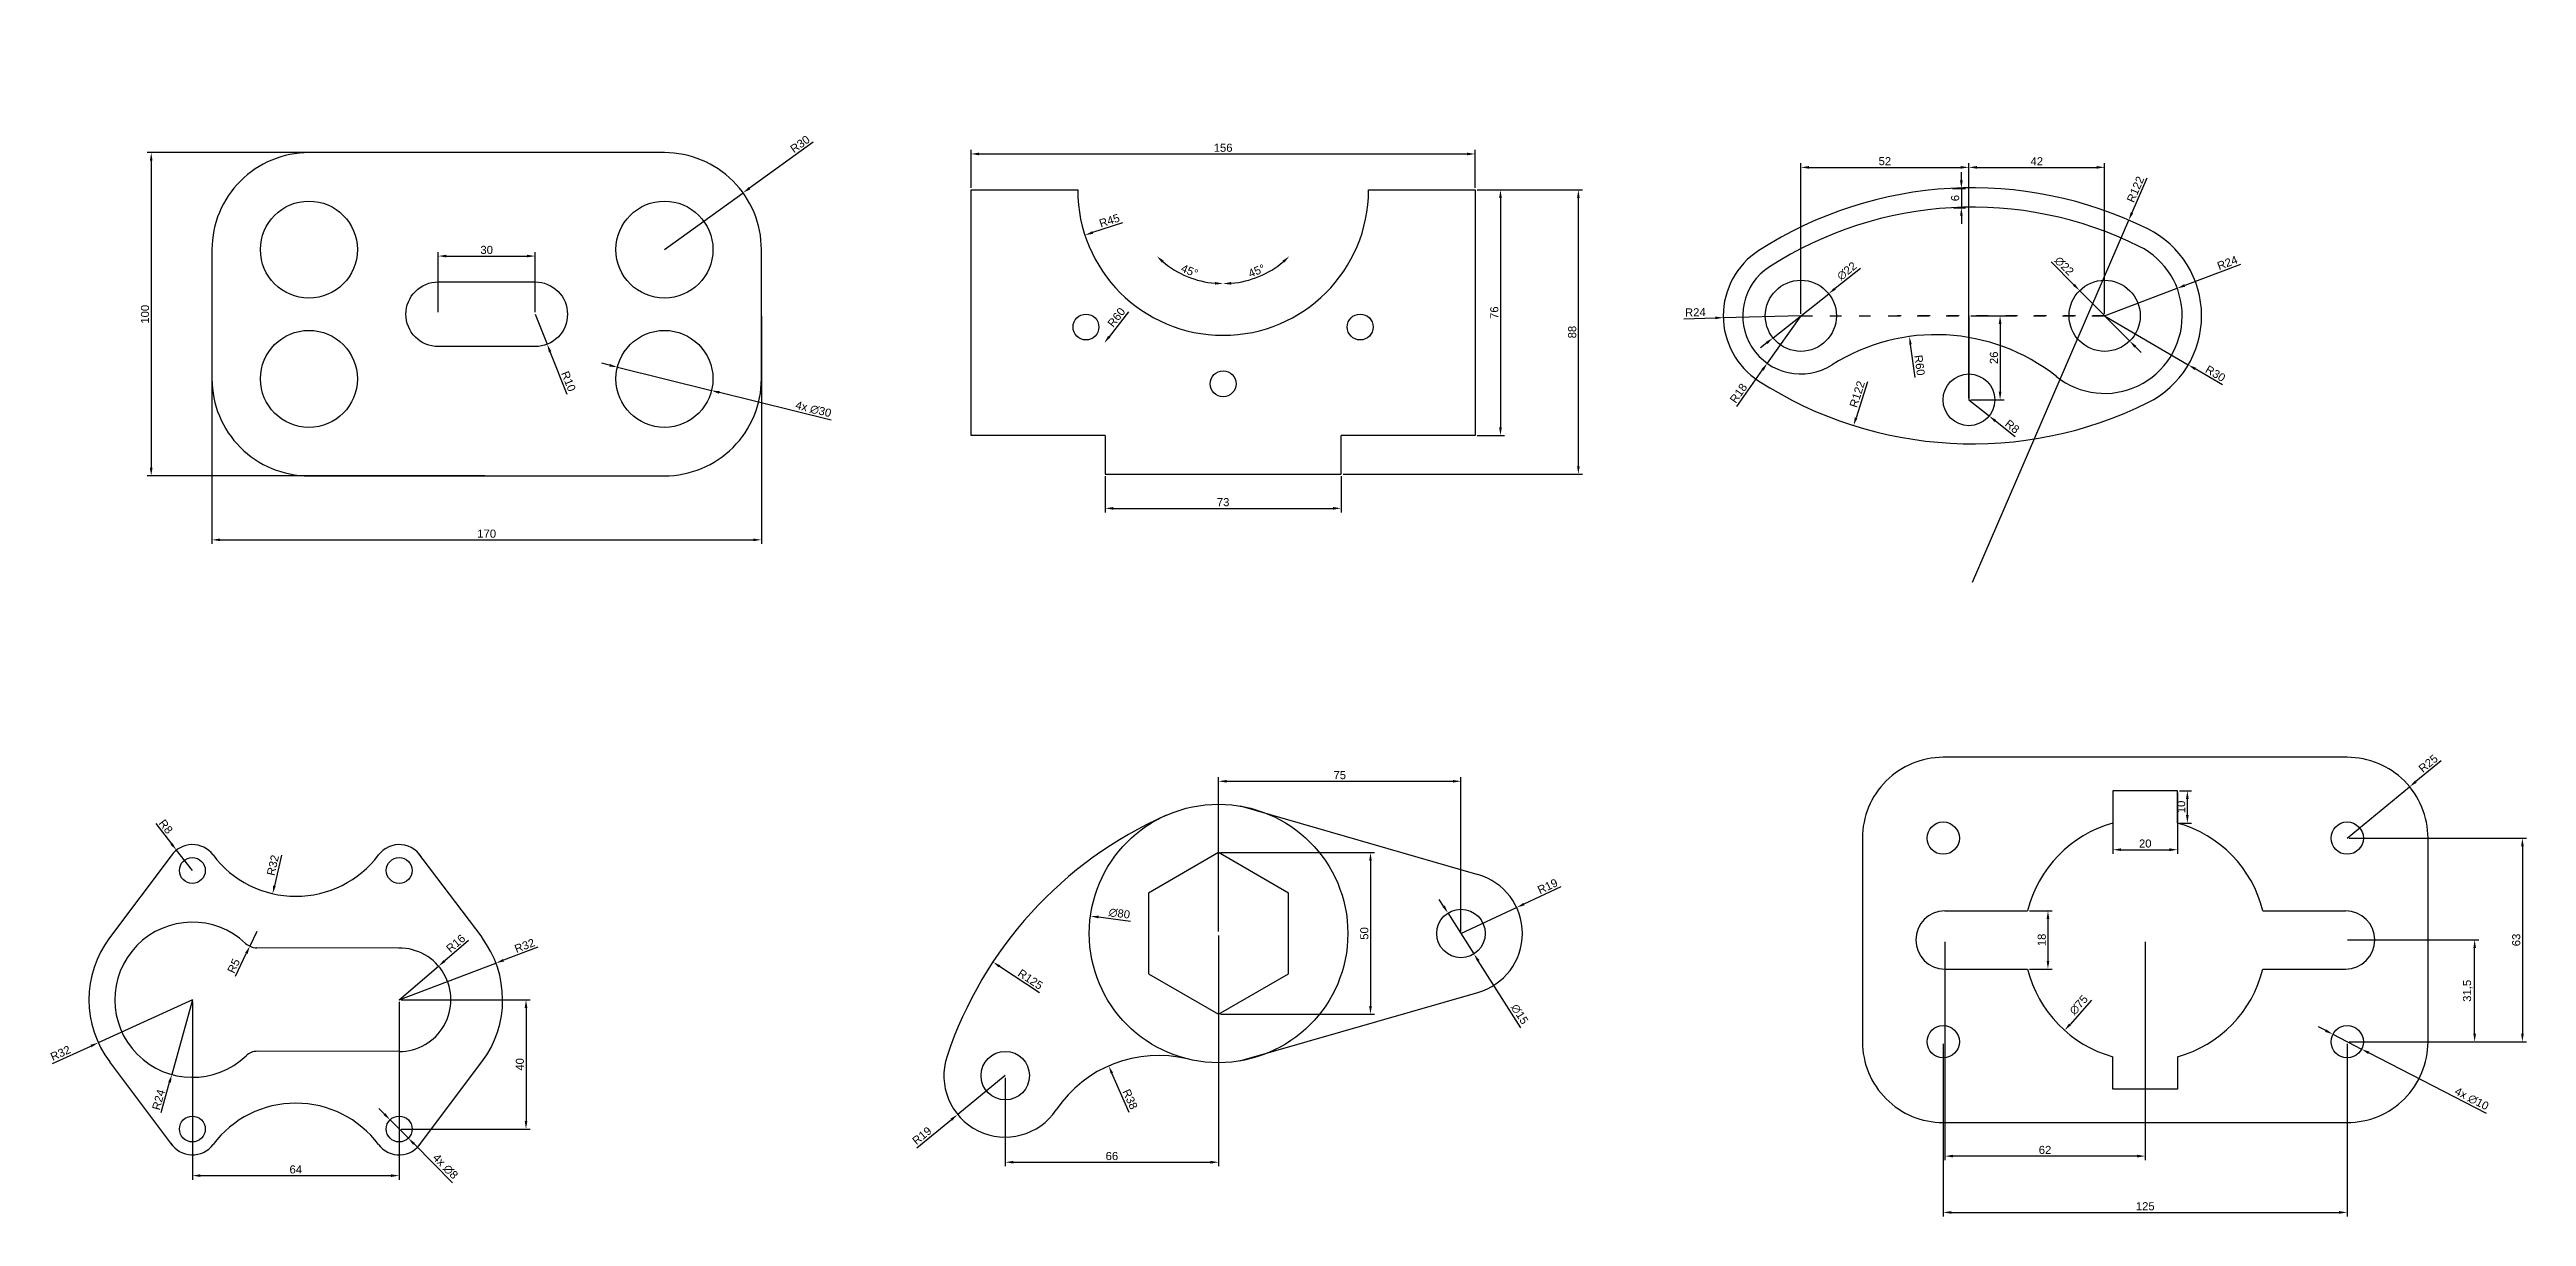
# Model space of a CAD drawing. Header units: millimetres. Extents: x 1654 to 2421, y 1082 to 1443.
import ezdxf

# ---------------------------------------------------------------- set-up
doc = ezdxf.new("R2010")
doc.units = ezdxf.units.MM
doc.linetypes.add('ACAD_ISO03W100', pattern=[30, 12, -18])
doc.styles.get("Standard").update_dxf_attribs({"font": 'arial.ttf'})
doc.dimstyles.new('ISO-25', dxfattribs={"dimtxt": 2.5, "dimasz": 2.5, "dimexe": 1.25, "dimexo": 0.625, "dimtad": 1, "dimtxsty": 'Standard', "dimcen": 2.5, "dimadec": 0, "dimazin": 0, "dimtfac": 1, "dimtmove": 0, "dimatfit": 3, "dimfxl": 0, "dimarcsym": 0})

msp = doc.modelspace()

# ---------------------------------------------------------------- blocks, each defined once
blk = doc.blocks.new('*D1')
at = {"color": 0, "lineweight": -2, "transparency": 16777216}
for p, q in [((1704.74, 1360.85), (1704.74, 1290.42)), ((1874.74, 1360.85), (1874.74, 1290.42)), ((1707.24, 1291.67), (1872.24, 1291.67))]:
    blk.add_line(p, q, dxfattribs=at)
at = {"color": 0, "transparency": 16777216}
for points in [[(1707.24, 1292.09), (1707.24, 1291.26), (1704.74, 1291.67)], [(1872.24, 1292.09), (1872.24, 1291.26), (1874.74, 1291.67)]]:
    blk.add_solid(points, dxfattribs=at)
at = {"layer": 'Defpoints', "color": 0, "transparency": 16777216}
for p in [(1704.74, 1361.48), (1874.74, 1361.48), (1874.74, 1291.67)]:
    blk.add_point(p, dxfattribs=at)
at = {"color": 0, "transparency": 16777216, "insert": (1789.74, 1293.57), "char_height": 2.5, "attachment_point": 5}
blk.add_mtext('170', dxfattribs=at)
blk = doc.blocks.new('*D2')
at = {"color": 0, "lineweight": -2, "transparency": 16777216}
for p, q in [((1789.12, 1411.48), (1684.69, 1411.48)), ((1685.94, 1408.98), (1685.94, 1313.98)), ((1789.12, 1311.48), (1684.69, 1311.48))]:
    blk.add_line(p, q, dxfattribs=at)
at = {"color": 0, "transparency": 16777216}
for points in [[(1685.52, 1408.98), (1686.35, 1408.98), (1685.94, 1411.48)], [(1685.52, 1313.98), (1686.35, 1313.98), (1685.94, 1311.48)]]:
    blk.add_solid(points, dxfattribs=at)
at = {"layer": 'Defpoints', "color": 0, "transparency": 16777216}
for p in [(1789.74, 1411.48), (1685.94, 1311.48), (1789.74, 1311.48)]:
    blk.add_point(p, dxfattribs=at)
at = {"color": 0, "transparency": 16777216, "insert": (1684.03, 1361.48), "char_height": 2.5, "attachment_point": 5, "rotation": 90}
blk.add_mtext('100', dxfattribs=at)
blk = doc.blocks.new('*D3')
at = {"color": 0, "lineweight": -2, "transparency": 16777216}
for p, q in [((1827.76, 1345.69), (1825.33, 1346.29)), ((1830.18, 1345.09), (1859.3, 1337.87)), ((1896.32, 1328.69), (1861.73, 1337.27))]:
    blk.add_line(p, q, dxfattribs=at)
at = {"color": 0, "transparency": 16777216}
for points in [[(1827.86, 1346.09), (1827.66, 1345.28), (1830.18, 1345.09)], [(1861.83, 1337.67), (1861.63, 1336.86), (1859.3, 1337.87)]]:
    blk.add_solid(points, dxfattribs=at)
at = {"layer": 'Defpoints', "color": 0, "transparency": 16777216}
for p in [(1830.18, 1345.09), (1859.3, 1337.87)]:
    blk.add_point(p, dxfattribs=at)
at = {"color": 0, "transparency": 16777216, "insert": (1890.83, 1332.08), "char_height": 2.5, "attachment_point": 5, "rotation": 346.07562}
blk.add_mtext('4x ∅30', dxfattribs=at)
blk = doc.blocks.new('*D4')
at = {"color": 0, "lineweight": -2, "transparency": 16777216}
for p, q in [((1804.74, 1361.48), (1808.45, 1352.19)), ((1814.63, 1336.68), (1809.37, 1349.87))]:
    blk.add_line(p, q, dxfattribs=at)
at = {"color": 0, "transparency": 16777216}
blk.add_solid([(1809.76, 1350.02), (1808.99, 1349.71), (1808.45, 1352.19)], dxfattribs=at)
at = {"layer": 'Defpoints', "color": 0, "transparency": 16777216}
for p in [(1804.74, 1361.48), (1808.45, 1352.19)]:
    blk.add_point(p, dxfattribs=at)
at = {"color": 0, "transparency": 16777216, "insert": (1815.06, 1340.74), "char_height": 2.5, "attachment_point": 5, "rotation": 291.74851}
blk.add_mtext('R10', dxfattribs=at)
blk = doc.blocks.new('*D5')
at = {"color": 0, "lineweight": -2, "transparency": 16777216}
for p, q in [((1890.73, 1414.68), (1871.09, 1400.5)), ((1844.74, 1381.48), (1869.06, 1399.04))]:
    blk.add_line(p, q, dxfattribs=at)
at = {"color": 0, "transparency": 16777216}
blk.add_solid([(1870.85, 1400.84), (1871.34, 1400.16), (1869.06, 1399.04)], dxfattribs=at)
at = {"layer": 'Defpoints', "color": 0, "transparency": 16777216}
for p in [(1869.06, 1399.04), (1844.74, 1381.48)]:
    blk.add_point(p, dxfattribs=at)
at = {"color": 0, "transparency": 16777216, "insert": (1886.69, 1414.11), "char_height": 2.5, "attachment_point": 5, "rotation": 35.83249}
blk.add_mtext('R30', dxfattribs=at)
blk = doc.blocks.new('*D6')
at = {"color": 0, "lineweight": -2, "transparency": 16777216}
for p, q in [((1774.74, 1362.1), (1774.74, 1380.73)), ((1804.74, 1362.1), (1804.74, 1380.73)), ((1777.24, 1379.48), (1802.24, 1379.48))]:
    blk.add_line(p, q, dxfattribs=at)
at = {"color": 0, "transparency": 16777216}
for points in [[(1777.24, 1379.9), (1777.24, 1379.07), (1774.74, 1379.48)], [(1802.24, 1379.9), (1802.24, 1379.07), (1804.74, 1379.48)]]:
    blk.add_solid(points, dxfattribs=at)
at = {"layer": 'Defpoints', "color": 0, "transparency": 16777216}
for p in [(1804.74, 1379.48), (1774.74, 1361.48), (1804.74, 1361.48)]:
    blk.add_point(p, dxfattribs=at)
at = {"color": 0, "transparency": 16777216, "insert": (1789.74, 1381.38), "char_height": 2.5, "attachment_point": 5}
blk.add_mtext('30', dxfattribs=at)
blk = doc.blocks.new('*D7')
at = {"color": 0, "lineweight": -2, "transparency": 16777216}
for p, q in [((2096.22, 1399.96), (2104.67, 1399.96)), ((2103.42, 1397.46), (2103.42, 1326.46)), ((2096.22, 1323.96), (2104.67, 1323.96))]:
    blk.add_line(p, q, dxfattribs=at)
at = {"color": 0, "transparency": 16777216}
for points in [[(2103, 1397.46), (2103.84, 1397.46), (2103.42, 1399.96)], [(2103, 1326.46), (2103.84, 1326.46), (2103.42, 1323.96)]]:
    blk.add_solid(points, dxfattribs=at)
at = {"layer": 'Defpoints', "color": 0, "transparency": 16777216}
for p in [(2095.6, 1399.96), (2095.6, 1323.96), (2103.42, 1323.96)]:
    blk.add_point(p, dxfattribs=at)
at = {"color": 0, "transparency": 16777216, "insert": (2101.52, 1361.96), "char_height": 2.5, "attachment_point": 5, "rotation": 90}
blk.add_mtext('76', dxfattribs=at)
blk = doc.blocks.new('*D8')
at = {"color": 0, "lineweight": -2, "transparency": 16777216}
for p, q in [((2096.22, 1399.96), (2128.77, 1399.96)), ((2127.52, 1314.46), (2127.52, 1397.46)), ((2054.72, 1311.96), (2128.77, 1311.96))]:
    blk.add_line(p, q, dxfattribs=at)
at = {"color": 0, "transparency": 16777216}
for points in [[(2127.11, 1397.46), (2127.94, 1397.46), (2127.52, 1399.96)], [(2127.11, 1314.46), (2127.94, 1314.46), (2127.52, 1311.96)]]:
    blk.add_solid(points, dxfattribs=at)
at = {"layer": 'Defpoints', "color": 0, "transparency": 16777216}
for p in [(2095.6, 1399.96), (2127.52, 1399.96), (2054.1, 1311.96)]:
    blk.add_point(p, dxfattribs=at)
at = {"color": 0, "transparency": 16777216, "insert": (2125.62, 1355.96), "char_height": 2.5, "attachment_point": 5, "rotation": 90}
blk.add_mtext('88', dxfattribs=at)
blk = doc.blocks.new('*D9')
at = {"color": 0, "lineweight": -2, "transparency": 16777216}
blk.add_arc((2017.6, 1399.96), 29.01, 229.93904, 265.06096, dxfattribs=at)
at = {"color": 0, "transparency": 16777216}
for points in [[(1998.65, 1377.45), (1999.21, 1378.06), (1997.09, 1379.44)], [(2015.12, 1371.47), (2015.08, 1370.64), (2017.6, 1370.95)]]:
    blk.add_solid(points, dxfattribs=at)
at = {"layer": 'Defpoints', "color": 0, "transparency": 16777216}
for p in [(2017.6, 1399.96), (2017.6, 1399.96), (2003.09, 1374.83), (1970.04, 1352.39), (2017.6, 1339.96)]:
    blk.add_point(p, dxfattribs=at)
at = {"color": 0, "transparency": 16777216, "insert": (2007.22, 1374.91), "char_height": 2.5, "attachment_point": 5, "rotation": 337.5}
blk.add_mtext('45°', dxfattribs=at)
blk = doc.blocks.new('*D10')
at = {"color": 0, "lineweight": -2, "transparency": 16777216}
blk.add_arc((2017.6, 1399.96), 29.01, 274.93904, 310.06096, dxfattribs=at)
at = {"color": 0, "transparency": 16777216}
for points in [[(2035.99, 1378.06), (2036.55, 1377.45), (2038.11, 1379.44)], [(2020.11, 1370.64), (2020.08, 1371.47), (2017.6, 1370.95)]]:
    blk.add_solid(points, dxfattribs=at)
at = {"layer": 'Defpoints', "color": 0, "transparency": 16777216}
for p in [(2017.6, 1399.96), (2017.6, 1399.96), (2025.11, 1371.93), (2074.58, 1342.98), (2017.6, 1339.96)]:
    blk.add_point(p, dxfattribs=at)
at = {"color": 0, "transparency": 16777216, "insert": (2027.98, 1374.91), "char_height": 2.5, "attachment_point": 5, "rotation": 22.5}
blk.add_mtext('45°', dxfattribs=at)
blk = doc.blocks.new('*D11')
at = {"color": 0, "lineweight": -2, "transparency": 16777216}
blk.add_line((1986.46, 1389.77), (1977.2, 1386.75), dxfattribs=at)
at = {"color": 0, "transparency": 16777216}
blk.add_solid([(1977.08, 1387.14), (1977.33, 1386.35), (1974.83, 1385.97)], dxfattribs=at)
at = {"layer": 'Defpoints', "color": 0, "transparency": 16777216}
for p in [(2017.6, 1399.96), (1974.83, 1385.97)]:
    blk.add_point(p, dxfattribs=at)
at = {"color": 0, "transparency": 16777216, "insert": (1982.43, 1390.45), "char_height": 2.5, "attachment_point": 5, "rotation": 18.10995}
blk.add_mtext('R45', dxfattribs=at)
blk = doc.blocks.new('*D12')
at = {"color": 0, "lineweight": -2, "transparency": 16777216}
blk.add_line((1988.3, 1362.21), (1982.34, 1354.53), dxfattribs=at)
at = {"color": 0, "transparency": 16777216}
blk.add_solid([(1982.02, 1354.79), (1982.67, 1354.28), (1980.81, 1352.56)], dxfattribs=at)
at = {"layer": 'Defpoints', "color": 0, "transparency": 16777216}
for p in [(2017.6, 1399.96), (1980.81, 1352.56)]:
    blk.add_point(p, dxfattribs=at)
at = {"color": 0, "transparency": 16777216, "insert": (1984.59, 1360.52), "char_height": 2.5, "attachment_point": 5, "rotation": 52.18421}
blk.add_mtext('R60', dxfattribs=at)
blk = doc.blocks.new('*D13')
at = {"color": 0, "lineweight": -2, "transparency": 16777216}
for p, q in [((1939.6, 1400.58), (1939.6, 1412.33)), ((1942.1, 1411.08), (2093.1, 1411.08)), ((2095.6, 1400.58), (2095.6, 1412.33))]:
    blk.add_line(p, q, dxfattribs=at)
at = {"color": 0, "transparency": 16777216}
for points in [[(1942.1, 1411.49), (1942.1, 1410.66), (1939.6, 1411.08)], [(2093.1, 1411.49), (2093.1, 1410.66), (2095.6, 1411.08)]]:
    blk.add_solid(points, dxfattribs=at)
at = {"layer": 'Defpoints', "color": 0, "transparency": 16777216}
for p in [(2095.6, 1411.08), (1939.6, 1399.96), (2095.6, 1399.96)]:
    blk.add_point(p, dxfattribs=at)
at = {"color": 0, "transparency": 16777216, "insert": (2017.6, 1412.98), "char_height": 2.5, "attachment_point": 5}
blk.add_mtext('156', dxfattribs=at)
blk = doc.blocks.new('*D14')
at = {"color": 0, "lineweight": -2, "transparency": 16777216}
for p, q in [((1981.1, 1311.33), (1981.1, 1300.17)), ((2054.1, 1311.33), (2054.1, 1300.17)), ((1983.6, 1301.42), (2051.6, 1301.42))]:
    blk.add_line(p, q, dxfattribs=at)
at = {"color": 0, "transparency": 16777216}
for points in [[(1983.6, 1301.83), (1983.6, 1301), (1981.1, 1301.42)], [(2051.6, 1301.83), (2051.6, 1301), (2054.1, 1301.42)]]:
    blk.add_solid(points, dxfattribs=at)
at = {"layer": 'Defpoints', "color": 0, "transparency": 16777216}
for p in [(1981.1, 1311.96), (2054.1, 1311.96), (2054.1, 1301.42)]:
    blk.add_point(p, dxfattribs=at)
at = {"color": 0, "transparency": 16777216, "insert": (2017.6, 1303.32), "char_height": 2.5, "attachment_point": 5}
blk.add_mtext('73', dxfattribs=at)
blk = doc.blocks.new('*D15')
at = {"color": 0, "lineweight": -2, "transparency": 16777216}
for p, q in [((2196.36, 1361.62), (2196.36, 1408.18)), ((2198.86, 1406.93), (2245.86, 1406.93)), ((2248.36, 1335.62), (2248.36, 1408.18))]:
    blk.add_line(p, q, dxfattribs=at)
at = {"color": 0, "transparency": 16777216}
for points in [[(2198.86, 1407.35), (2198.86, 1406.51), (2196.36, 1406.93)], [(2245.86, 1407.35), (2245.86, 1406.51), (2248.36, 1406.93)]]:
    blk.add_solid(points, dxfattribs=at)
at = {"layer": 'Defpoints', "color": 0, "transparency": 16777216}
for p in [(2248.36, 1406.93), (2196.36, 1361), (2248.36, 1335)]:
    blk.add_point(p, dxfattribs=at)
at = {"color": 0, "transparency": 16777216, "insert": (2222.36, 1408.83), "char_height": 2.5, "attachment_point": 5}
blk.add_mtext('52', dxfattribs=at)
blk = doc.blocks.new('*D16')
at = {"color": 0, "lineweight": -2, "transparency": 16777216}
for p, q in [((2248.36, 1335.62), (2248.36, 1408.18)), ((2250.86, 1406.93), (2287.86, 1406.93)), ((2290.36, 1361.62), (2290.36, 1408.18))]:
    blk.add_line(p, q, dxfattribs=at)
at = {"color": 0, "transparency": 16777216}
for points in [[(2250.86, 1407.35), (2250.86, 1406.51), (2248.36, 1406.93)], [(2287.86, 1407.35), (2287.86, 1406.51), (2290.36, 1406.93)]]:
    blk.add_solid(points, dxfattribs=at)
at = {"layer": 'Defpoints', "color": 0, "transparency": 16777216}
for p in [(2290.36, 1406.93), (2290.36, 1361), (2248.36, 1335)]:
    blk.add_point(p, dxfattribs=at)
at = {"color": 0, "transparency": 16777216, "insert": (2269.36, 1408.81), "char_height": 2.5, "attachment_point": 5}
blk.add_mtext('42', dxfattribs=at)
blk = doc.blocks.new('*D17')
at = {"color": 0, "lineweight": -2, "transparency": 16777216}
for p, q in [((2248.98, 1361), (2259.26, 1361)), ((2258.01, 1358.5), (2258.01, 1337.5)), ((2248.98, 1335), (2259.26, 1335))]:
    blk.add_line(p, q, dxfattribs=at)
at = {"color": 0, "transparency": 16777216}
for points in [[(2257.59, 1358.5), (2258.42, 1358.5), (2258.01, 1361)], [(2257.59, 1337.5), (2258.42, 1337.5), (2258.01, 1335)]]:
    blk.add_solid(points, dxfattribs=at)
at = {"layer": 'Defpoints', "color": 0, "transparency": 16777216}
for p in [(2248.36, 1361), (2248.36, 1335), (2258.01, 1335)]:
    blk.add_point(p, dxfattribs=at)
at = {"color": 0, "transparency": 16777216, "insert": (2256.11, 1348), "char_height": 2.5, "attachment_point": 5, "rotation": 90}
blk.add_mtext('26', dxfattribs=at)
blk = doc.blocks.new('*D18')
at = {"color": 0, "lineweight": -2, "transparency": 16777216}
for p, q in [((2214.77, 1375.64), (2206.93, 1369.4)), ((2187.75, 1354.15), (2204.97, 1367.84)), ((2185.79, 1352.59), (2183.84, 1351.04))]:
    blk.add_line(p, q, dxfattribs=at)
at = {"color": 0, "transparency": 16777216}
for points in [[(2206.67, 1369.72), (2207.19, 1369.07), (2204.97, 1367.84)], [(2185.53, 1352.92), (2186.05, 1352.27), (2187.75, 1354.15)]]:
    blk.add_solid(points, dxfattribs=at)
at = {"layer": 'Defpoints', "color": 0, "transparency": 16777216}
for p in [(2204.97, 1367.84), (2187.75, 1354.15)]:
    blk.add_point(p, dxfattribs=at)
at = {"color": 0, "transparency": 16777216, "insert": (2210.6, 1374.84), "char_height": 2.5, "attachment_point": 5, "rotation": 38.48658}
blk.add_mtext('∅22', dxfattribs=at)
blk = doc.blocks.new('*D19')
at = {"color": 0, "lineweight": -2, "transparency": 16777216}
for p, q in [((2273.79, 1377.7), (2280.85, 1370.58)), ((2298.11, 1353.19), (2282.61, 1368.81)), ((2299.87, 1351.41), (2301.63, 1349.64))]:
    blk.add_line(p, q, dxfattribs=at)
at = {"color": 0, "transparency": 16777216}
for points in [[(2281.15, 1370.87), (2280.56, 1370.29), (2282.61, 1368.81)], [(2300.16, 1351.71), (2299.57, 1351.12), (2298.11, 1353.19)]]:
    blk.add_solid(points, dxfattribs=at)
at = {"layer": 'Defpoints', "color": 0, "transparency": 16777216}
for p in [(2282.61, 1368.81), (2298.11, 1353.19)]:
    blk.add_point(p, dxfattribs=at)
at = {"color": 0, "transparency": 16777216, "insert": (2277.84, 1376.41), "char_height": 2.5, "attachment_point": 5, "rotation": 314.77432}
blk.add_mtext('∅22', dxfattribs=at)
blk = doc.blocks.new('*D20')
at = {"color": 0, "lineweight": -2, "transparency": 16777216}
for p, q in [((2332.37, 1376.92), (2315.14, 1370.39)), ((2290.36, 1361), (2312.8, 1369.5))]:
    blk.add_line(p, q, dxfattribs=at)
at = {"color": 0, "transparency": 16777216}
blk.add_solid([(2314.99, 1370.78), (2315.29, 1370), (2312.8, 1369.5)], dxfattribs=at)
at = {"layer": 'Defpoints', "color": 0, "transparency": 16777216}
for p in [(2312.8, 1369.5), (2290.36, 1361)]:
    blk.add_point(p, dxfattribs=at)
at = {"color": 0, "transparency": 16777216, "insert": (2328.33, 1377.4), "char_height": 2.5, "attachment_point": 5, "rotation": 20.75921}
blk.add_mtext('R24', dxfattribs=at)
blk = doc.blocks.new('*D21')
at = {"color": 0, "lineweight": -2, "transparency": 16777216}
for p, q in [((2303.43, 1403.58), (2298.81, 1392.89)), ((2249.42, 1278.61), (2297.82, 1390.6))]:
    blk.add_line(p, q, dxfattribs=at)
at = {"color": 0, "transparency": 16777216}
blk.add_solid([(2298.43, 1393.06), (2299.19, 1392.72), (2297.82, 1390.6)], dxfattribs=at)
at = {"layer": 'Defpoints', "color": 0, "transparency": 16777216}
for p in [(2297.82, 1390.6), (2249.42, 1278.61)]:
    blk.add_point(p, dxfattribs=at)
at = {"color": 0, "transparency": 16777216, "insert": (2299.89, 1400.13), "char_height": 2.5, "attachment_point": 5, "rotation": 66.62809}
blk.add_mtext('R122', dxfattribs=at)
blk = doc.blocks.new('*D23')
at = {"color": 0, "lineweight": -2, "transparency": 16777216}
blk.add_line((2216.95, 1340.53), (2213.45, 1329.43), dxfattribs=at)
at = {"color": 0, "transparency": 16777216}
blk.add_solid([(2213.05, 1329.56), (2213.84, 1329.31), (2212.69, 1327.05)], dxfattribs=at)
at = {"layer": 'Defpoints', "color": 0, "transparency": 16777216}
for p in [(2249.42, 1443.39), (2212.69, 1327.05)]:
    blk.add_point(p, dxfattribs=at)
at = {"color": 0, "transparency": 16777216, "insert": (2213.78, 1336.74), "char_height": 2.5, "attachment_point": 5, "rotation": 72.47861}
blk.add_mtext('R122', dxfattribs=at)
blk = doc.blocks.new('*D24')
at = {"color": 0, "lineweight": -2, "transparency": 16777216}
for p, q in [((2160.16, 1360.11), (2169.87, 1360.35)), ((2196.36, 1361), (2172.37, 1360.41))]:
    blk.add_line(p, q, dxfattribs=at)
at = {"color": 0, "transparency": 16777216}
blk.add_solid([(2169.86, 1360.77), (2169.88, 1359.93), (2172.37, 1360.41)], dxfattribs=at)
at = {"layer": 'Defpoints', "color": 0, "transparency": 16777216}
for p in [(2172.37, 1360.41), (2196.36, 1361)]:
    blk.add_point(p, dxfattribs=at)
at = {"color": 0, "transparency": 16777216, "insert": (2163.72, 1362.08), "char_height": 2.5, "attachment_point": 5, "rotation": 1.39802}
blk.add_mtext('R24', dxfattribs=at)
blk = doc.blocks.new('*D25')
at = {"color": 0, "lineweight": -2, "transparency": 16777216}
for p, q in [((2196.36, 1361), (2185.96, 1346.3)), ((2176.54, 1332.98), (2184.52, 1344.26))]:
    blk.add_line(p, q, dxfattribs=at)
at = {"color": 0, "transparency": 16777216}
blk.add_solid([(2184.18, 1344.5), (2184.86, 1344.02), (2185.96, 1346.3)], dxfattribs=at)
at = {"layer": 'Defpoints', "color": 0, "transparency": 16777216}
for p in [(2196.36, 1361), (2185.96, 1346.3)]:
    blk.add_point(p, dxfattribs=at)
at = {"color": 0, "transparency": 16777216, "insert": (2177.07, 1337.03), "char_height": 2.5, "attachment_point": 5, "rotation": 54.7205}
blk.add_mtext('R18', dxfattribs=at)
blk = doc.blocks.new('*D26')
at = {"color": 0, "lineweight": -2, "transparency": 16777216}
for p, q in [((2290.36, 1361), (2316.24, 1345.82)), ((2326.78, 1339.65), (2318.4, 1344.56))]:
    blk.add_line(p, q, dxfattribs=at)
at = {"color": 0, "transparency": 16777216}
blk.add_solid([(2318.61, 1344.92), (2318.19, 1344.2), (2316.24, 1345.82)], dxfattribs=at)
at = {"layer": 'Defpoints', "color": 0, "transparency": 16777216}
for p in [(2290.36, 1361), (2316.24, 1345.82)]:
    blk.add_point(p, dxfattribs=at)
at = {"color": 0, "transparency": 16777216, "insert": (2324.63, 1343.11), "char_height": 2.5, "attachment_point": 5, "rotation": 329.61756}
blk.add_mtext('R30', dxfattribs=at)
blk = doc.blocks.new('*D27')
at = {"color": 0, "lineweight": -2, "transparency": 16777216}
for p, q in [((2248.36, 1335), (2254.61, 1330)), ((2262.64, 1323.58), (2256.56, 1328.44))]:
    blk.add_line(p, q, dxfattribs=at)
at = {"color": 0, "transparency": 16777216}
blk.add_solid([(2256.82, 1328.77), (2256.3, 1328.12), (2254.61, 1330)], dxfattribs=at)
at = {"layer": 'Defpoints', "color": 0, "transparency": 16777216}
for p in [(2248.36, 1335), (2254.61, 1330)]:
    blk.add_point(p, dxfattribs=at)
at = {"color": 0, "transparency": 16777216, "insert": (2261.77, 1326.72), "char_height": 2.5, "attachment_point": 5, "rotation": 321.37183}
blk.add_mtext('R8', dxfattribs=at)
blk = doc.blocks.new('*D28')
at = {"color": 0, "lineweight": -2, "transparency": 16777216}
blk.add_line((2231.71, 1341.87), (2230.29, 1352.12), dxfattribs=at)
at = {"color": 0, "transparency": 16777216}
blk.add_solid([(2230.7, 1352.17), (2229.88, 1352.06), (2229.95, 1354.59)], dxfattribs=at)
at = {"layer": 'Defpoints', "color": 0, "transparency": 16777216}
for p in [(2229.95, 1354.59), (2238.19, 1295.16)]:
    blk.add_point(p, dxfattribs=at)
at = {"color": 0, "transparency": 16777216, "insert": (2233.1, 1345.7), "char_height": 2.5, "attachment_point": 5, "rotation": 277.89643}
blk.add_mtext('R60', dxfattribs=at)
blk = doc.blocks.new('*D29')
at = {"color": 0, "lineweight": -2, "transparency": 16777216}
for p, q in [((2246.03, 1402.92), (2246.03, 1405.42)), ((2243.28, 1400.42), (2247.28, 1400.42)), ((2246.03, 1400.42), (2246.03, 1394.43)), ((2243.61, 1394.43), (2247.28, 1394.43)), ((2246.03, 1391.93), (2246.03, 1389.43))]:
    blk.add_line(p, q, dxfattribs=at)
at = {"color": 0, "transparency": 16777216}
for points in [[(2245.61, 1402.92), (2246.44, 1402.92), (2246.03, 1400.42)], [(2245.61, 1391.93), (2246.44, 1391.93), (2246.03, 1394.43)]]:
    blk.add_solid(points, dxfattribs=at)
at = {"layer": 'Defpoints', "color": 0, "transparency": 16777216}
for p in [(2242.65, 1400.42), (2242.99, 1394.43), (2246.03, 1394.43)]:
    blk.add_point(p, dxfattribs=at)
at = {"color": 0, "transparency": 16777216, "insert": (2244.12, 1397.42), "char_height": 2.5, "attachment_point": 5, "rotation": 90}
blk.add_mtext('6', dxfattribs=at)
blk = doc.blocks.new('*D31')
at = {"color": 0, "lineweight": -2, "transparency": 16777216}
for p, q in [((1698.68, 1148.74), (1698.68, 1093.69)), ((1762.68, 1148.74), (1762.68, 1093.69)), ((1701.18, 1094.94), (1760.18, 1094.94))]:
    blk.add_line(p, q, dxfattribs=at)
at = {"color": 0, "transparency": 16777216}
for points in [[(1701.18, 1095.36), (1701.18, 1094.53), (1698.68, 1094.94)], [(1760.18, 1095.36), (1760.18, 1094.53), (1762.68, 1094.94)]]:
    blk.add_solid(points, dxfattribs=at)
at = {"layer": 'Defpoints', "color": 0, "transparency": 16777216}
for p in [(1698.68, 1149.36), (1762.68, 1149.36), (1762.68, 1094.94)]:
    blk.add_point(p, dxfattribs=at)
at = {"color": 0, "transparency": 16777216, "insert": (1730.68, 1096.85), "char_height": 2.5, "attachment_point": 5}
blk.add_mtext('64', dxfattribs=at)
blk = doc.blocks.new('*D32')
at = {"color": 0, "lineweight": -2, "transparency": 16777216}
for p, q in [((1763.31, 1149.36), (1803.16, 1149.36)), ((1801.91, 1146.86), (1801.91, 1111.86)), ((1763.31, 1109.36), (1803.16, 1109.36))]:
    blk.add_line(p, q, dxfattribs=at)
at = {"color": 0, "transparency": 16777216}
for points in [[(1801.5, 1146.86), (1802.33, 1146.86), (1801.91, 1149.36)], [(1801.5, 1111.86), (1802.33, 1111.86), (1801.91, 1109.36)]]:
    blk.add_solid(points, dxfattribs=at)
at = {"layer": 'Defpoints', "color": 0, "transparency": 16777216}
for p in [(1762.68, 1149.36), (1762.68, 1109.36), (1801.91, 1109.36)]:
    blk.add_point(p, dxfattribs=at)
at = {"color": 0, "transparency": 16777216, "insert": (1800.01, 1129.36), "char_height": 2.5, "attachment_point": 5, "rotation": 90}
blk.add_mtext('40', dxfattribs=at)
blk = doc.blocks.new('*D33')
at = {"color": 0, "lineweight": -2, "transparency": 16777216}
for p, q in [((1687.33, 1203.85), (1692.2, 1197.63)), ((1698.68, 1189.36), (1693.75, 1195.66))]:
    blk.add_line(p, q, dxfattribs=at)
at = {"color": 0, "transparency": 16777216}
blk.add_solid([(1692.53, 1197.89), (1691.88, 1197.37), (1693.75, 1195.66)], dxfattribs=at)
at = {"layer": 'Defpoints', "color": 0, "transparency": 16777216}
for p in [(1693.75, 1195.66), (1698.68, 1189.36)]:
    blk.add_point(p, dxfattribs=at)
at = {"color": 0, "transparency": 16777216, "insert": (1690.46, 1202.94), "char_height": 2.5, "attachment_point": 5, "rotation": 308.0791}
blk.add_mtext('R8', dxfattribs=at)
blk = doc.blocks.new('*D34')
at = {"color": 0, "lineweight": -2, "transparency": 16777216}
for p, q in [((1758.1, 1113.98), (1756.34, 1115.75)), ((1759.86, 1112.2), (1765.5, 1106.52)), ((1779.2, 1092.71), (1767.26, 1104.75))]:
    blk.add_line(p, q, dxfattribs=at)
at = {"color": 0, "transparency": 16777216}
for points in [[(1758.4, 1114.27), (1757.81, 1113.69), (1759.86, 1112.2)], [(1767.55, 1105.04), (1766.96, 1104.46), (1765.5, 1106.52)]]:
    blk.add_solid(points, dxfattribs=at)
at = {"layer": 'Defpoints', "color": 0, "transparency": 16777216}
for p in [(1759.86, 1112.2), (1765.5, 1106.52)]:
    blk.add_point(p, dxfattribs=at)
at = {"color": 0, "transparency": 16777216, "insert": (1776.95, 1097.78), "char_height": 2.5, "attachment_point": 5, "rotation": 314.76867}
blk.add_mtext('4x ∅8', dxfattribs=at)
blk = doc.blocks.new('*D35')
at = {"color": 0, "lineweight": -2, "transparency": 16777216}
for p, q in [((1698.68, 1149.36), (1669.57, 1136.08)), ((1655.38, 1129.62), (1667.29, 1135.05))]:
    blk.add_line(p, q, dxfattribs=at)
at = {"color": 0, "transparency": 16777216}
blk.add_solid([(1667.12, 1135.43), (1667.46, 1134.67), (1669.57, 1136.08)], dxfattribs=at)
at = {"layer": 'Defpoints', "color": 0, "transparency": 16777216}
for p in [(1698.68, 1149.36), (1669.57, 1136.08)]:
    blk.add_point(p, dxfattribs=at)
at = {"color": 0, "transparency": 16777216, "insert": (1657.87, 1132.84), "char_height": 2.5, "attachment_point": 5, "rotation": 24.52034}
blk.add_mtext('R32', dxfattribs=at)
blk = doc.blocks.new('*D36')
at = {"color": 0, "lineweight": -2, "transparency": 16777216}
for p, q in [((1698.68, 1149.36), (1692.3, 1126.23)), ((1689.05, 1114.45), (1691.64, 1123.82))]:
    blk.add_line(p, q, dxfattribs=at)
at = {"color": 0, "transparency": 16777216}
blk.add_solid([(1691.23, 1123.93), (1692.04, 1123.71), (1692.3, 1126.23)], dxfattribs=at)
at = {"layer": 'Defpoints', "color": 0, "transparency": 16777216}
for p in [(1698.68, 1149.36), (1692.3, 1126.23)]:
    blk.add_point(p, dxfattribs=at)
at = {"color": 0, "transparency": 16777216, "insert": (1688.2, 1118.43), "char_height": 2.5, "attachment_point": 5, "rotation": 74.58549}
blk.add_mtext('R24', dxfattribs=at)
blk = doc.blocks.new('*D37')
at = {"color": 0, "lineweight": -2, "transparency": 16777216}
for p, q in [((1784.14, 1167.7), (1776.75, 1161.38)), ((1762.68, 1149.36), (1774.84, 1159.76))]:
    blk.add_line(p, q, dxfattribs=at)
at = {"color": 0, "transparency": 16777216}
blk.add_solid([(1776.47, 1161.7), (1777.02, 1161.07), (1774.84, 1159.76)], dxfattribs=at)
at = {"layer": 'Defpoints', "color": 0, "transparency": 16777216}
for p in [(1774.84, 1159.76), (1762.68, 1149.36)]:
    blk.add_point(p, dxfattribs=at)
at = {"color": 0, "transparency": 16777216, "insert": (1780.16, 1166.8), "char_height": 2.5, "attachment_point": 5, "rotation": 40.50937}
blk.add_mtext('R16', dxfattribs=at)
blk = doc.blocks.new('*D38')
at = {"color": 0, "lineweight": -2, "transparency": 16777216}
for p, q in [((1805.53, 1165.6), (1794.94, 1161.59)), ((1762.68, 1149.36), (1792.6, 1160.7))]:
    blk.add_line(p, q, dxfattribs=at)
at = {"color": 0, "transparency": 16777216}
blk.add_solid([(1794.79, 1161.98), (1795.09, 1161.2), (1792.6, 1160.7)], dxfattribs=at)
at = {"layer": 'Defpoints', "color": 0, "transparency": 16777216}
for p in [(1792.6, 1160.7), (1762.68, 1149.36)]:
    blk.add_point(p, dxfattribs=at)
at = {"color": 0, "transparency": 16777216, "insert": (1801.49, 1166.1), "char_height": 2.5, "attachment_point": 5, "rotation": 20.75318}
blk.add_mtext('R32', dxfattribs=at)
blk = doc.blocks.new('*D39')
at = {"color": 0, "lineweight": -2, "transparency": 16777216}
for p, q in [((1718.58, 1170.46), (1716.44, 1165.94)), ((1712.03, 1156.63), (1715.37, 1163.68))]:
    blk.add_line(p, q, dxfattribs=at)
at = {"color": 0, "transparency": 16777216}
blk.add_solid([(1714.99, 1163.86), (1715.75, 1163.5), (1716.44, 1165.94)], dxfattribs=at)
at = {"layer": 'Defpoints', "color": 0, "transparency": 16777216}
for p in [(1716.44, 1165.94), (1718.58, 1170.46)]:
    blk.add_point(p, dxfattribs=at)
at = {"color": 0, "transparency": 16777216, "insert": (1711.45, 1159.84), "char_height": 2.5, "attachment_point": 5, "rotation": 64.63116}
blk.add_mtext('R5', dxfattribs=at)
blk = doc.blocks.new('*D40')
at = {"color": 0, "lineweight": -2, "transparency": 16777216}
blk.add_line((1726.25, 1194.07), (1724.08, 1184.61), dxfattribs=at)
at = {"color": 0, "transparency": 16777216}
blk.add_solid([(1723.67, 1184.71), (1724.48, 1184.52), (1723.52, 1182.18)], dxfattribs=at)
at = {"layer": 'Defpoints', "color": 0, "transparency": 16777216}
for p in [(1730.68, 1213.36), (1723.52, 1182.18)]:
    blk.add_point(p, dxfattribs=at)
at = {"color": 0, "transparency": 16777216, "insert": (1723.59, 1190.98), "char_height": 2.5, "attachment_point": 5, "rotation": 77.06554}
blk.add_mtext('R32', dxfattribs=at)
blk = doc.blocks.new('*D41')
at = {"color": 0, "lineweight": -2, "transparency": 16777216}
for p, q in [((2016.81, 1194.88), (2064.45, 1194.88)), ((2063.2, 1192.38), (2063.2, 1147.38)), ((2016.81, 1144.88), (2064.45, 1144.88))]:
    blk.add_line(p, q, dxfattribs=at)
at = {"color": 0, "transparency": 16777216}
for points in [[(2062.78, 1192.38), (2063.61, 1192.38), (2063.2, 1194.88)], [(2062.78, 1147.38), (2063.61, 1147.38), (2063.2, 1144.88)]]:
    blk.add_solid(points, dxfattribs=at)
at = {"layer": 'Defpoints', "color": 0, "transparency": 16777216}
for p in [(2016.19, 1194.88), (2016.19, 1144.88), (2063.2, 1144.88)]:
    blk.add_point(p, dxfattribs=at)
at = {"color": 0, "transparency": 16777216, "insert": (2061.29, 1169.88), "char_height": 2.5, "attachment_point": 5, "rotation": 90}
blk.add_mtext('50', dxfattribs=at)
blk = doc.blocks.new('*D42')
at = {"color": 0, "lineweight": -2, "transparency": 16777216}
for p, q in [((2016.19, 1169.25), (2016.19, 1097.84)), ((1950.19, 1125.25), (1950.19, 1097.84)), ((1952.69, 1099.09), (2013.69, 1099.09))]:
    blk.add_line(p, q, dxfattribs=at)
at = {"color": 0, "transparency": 16777216}
for points in [[(1952.69, 1099.51), (1952.69, 1098.67), (1950.19, 1099.09)], [(2013.69, 1099.51), (2013.69, 1098.67), (2016.19, 1099.09)]]:
    blk.add_solid(points, dxfattribs=at)
at = {"layer": 'Defpoints', "color": 0, "transparency": 16777216}
for p in [(2016.19, 1169.88), (1950.19, 1125.88), (2016.19, 1099.09)]:
    blk.add_point(p, dxfattribs=at)
at = {"color": 0, "transparency": 16777216, "insert": (1983.19, 1100.99), "char_height": 2.5, "attachment_point": 5}
blk.add_mtext('66', dxfattribs=at)
blk = doc.blocks.new('*D43')
at = {"color": 0, "lineweight": -2, "transparency": 16777216}
for p, q in [((2016.19, 1170.5), (2016.19, 1218.21)), ((2018.69, 1216.96), (2088.69, 1216.96)), ((2091.19, 1170.5), (2091.19, 1218.21))]:
    blk.add_line(p, q, dxfattribs=at)
at = {"color": 0, "transparency": 16777216}
for points in [[(2018.69, 1217.38), (2018.69, 1216.55), (2016.19, 1216.96)], [(2088.69, 1217.38), (2088.69, 1216.55), (2091.19, 1216.96)]]:
    blk.add_solid(points, dxfattribs=at)
at = {"layer": 'Defpoints', "color": 0, "transparency": 16777216}
for p in [(2091.19, 1216.96), (2016.19, 1169.88), (2091.19, 1169.88)]:
    blk.add_point(p, dxfattribs=at)
at = {"color": 0, "transparency": 16777216, "insert": (2053.69, 1218.86), "char_height": 2.5, "attachment_point": 5}
blk.add_mtext('75', dxfattribs=at)
blk = doc.blocks.new('*D44')
at = {"color": 0, "lineweight": -2, "transparency": 16777216}
blk.add_line((1988.98, 1173.58), (1979.03, 1174.93), dxfattribs=at)
at = {"color": 0, "transparency": 16777216}
blk.add_solid([(1979.09, 1175.35), (1978.98, 1174.52), (1976.55, 1175.27)], dxfattribs=at)
at = {"layer": 'Defpoints', "color": 0, "transparency": 16777216}
for p in [(1976.55, 1175.27), (2055.82, 1164.48)]:
    blk.add_point(p, dxfattribs=at)
at = {"color": 0, "transparency": 16777216, "insert": (1985.51, 1176.04), "char_height": 2.5, "attachment_point": 5, "rotation": 352.2499}
blk.add_mtext('∅80', dxfattribs=at)
blk = doc.blocks.new('*D45')
at = {"color": 0, "lineweight": -2, "transparency": 16777216}
for p, q in [((2085.84, 1178.32), (2084.5, 1180.43)), ((2087.17, 1176.21), (2095.2, 1163.54)), ((2109.72, 1140.64), (2096.54, 1161.43))]:
    blk.add_line(p, q, dxfattribs=at)
at = {"color": 0, "transparency": 16777216}
for points in [[(2086.19, 1178.55), (2085.48, 1178.1), (2087.17, 1176.21)], [(2096.9, 1161.65), (2096.19, 1161.21), (2095.2, 1163.54)]]:
    blk.add_solid(points, dxfattribs=at)
at = {"layer": 'Defpoints', "color": 0, "transparency": 16777216}
for p in [(2087.17, 1176.21), (2095.2, 1163.54)]:
    blk.add_point(p, dxfattribs=at)
at = {"color": 0, "transparency": 16777216, "insert": (2109.36, 1144.9), "char_height": 2.5, "attachment_point": 5, "rotation": 302.36929}
blk.add_mtext('∅15', dxfattribs=at)
blk = doc.blocks.new('*D46')
at = {"color": 0, "lineweight": -2, "transparency": 16777216}
for p, q in [((2122.09, 1184.27), (2110.68, 1178.95)), ((2091.19, 1169.88), (2108.41, 1177.9))]:
    blk.add_line(p, q, dxfattribs=at)
at = {"color": 0, "transparency": 16777216}
blk.add_solid([(2110.5, 1179.33), (2110.86, 1178.58), (2108.41, 1177.9)], dxfattribs=at)
at = {"layer": 'Defpoints', "color": 0, "transparency": 16777216}
for p in [(2108.41, 1177.9), (2091.19, 1169.88)]:
    blk.add_point(p, dxfattribs=at)
at = {"color": 0, "transparency": 16777216, "insert": (2118.01, 1184.47), "char_height": 2.5, "attachment_point": 5, "rotation": 24.97356}
blk.add_mtext('R19', dxfattribs=at)
blk = doc.blocks.new('*D47')
at = {"color": 0, "lineweight": -2, "transparency": 16777216}
for p, q in [((1950.19, 1125.88), (1935.47, 1113.86)), ((1922.81, 1103.53), (1933.53, 1112.28))]:
    blk.add_line(p, q, dxfattribs=at)
at = {"color": 0, "transparency": 16777216}
blk.add_solid([(1933.27, 1112.6), (1933.8, 1111.96), (1935.47, 1113.86)], dxfattribs=at)
at = {"layer": 'Defpoints', "color": 0, "transparency": 16777216}
for p in [(1950.19, 1125.88), (1935.47, 1113.86)]:
    blk.add_point(p, dxfattribs=at)
at = {"color": 0, "transparency": 16777216, "insert": (1924.41, 1107.29), "char_height": 2.5, "attachment_point": 5, "rotation": 39.21765}
blk.add_mtext('R19', dxfattribs=at)
blk = doc.blocks.new('*D48')
at = {"color": 0, "lineweight": -2, "transparency": 16777216}
blk.add_line((1960.77, 1151.55), (1948.46, 1159.67), dxfattribs=at)
at = {"color": 0, "transparency": 16777216}
blk.add_solid([(1948.69, 1160.02), (1948.23, 1159.33), (1946.37, 1161.05)], dxfattribs=at)
at = {"layer": 'Defpoints', "color": 0, "transparency": 16777216}
for p in [(1946.37, 1161.05), (2050.7, 1092.2)]:
    blk.add_point(p, dxfattribs=at)
at = {"color": 0, "transparency": 16777216, "insert": (1957.98, 1155.67), "char_height": 2.5, "attachment_point": 5, "rotation": 326.57529}
blk.add_mtext('R125', dxfattribs=at)
blk = doc.blocks.new('*D49')
at = {"color": 0, "lineweight": -2, "transparency": 16777216}
blk.add_line((1988.54, 1114.5), (1983.2, 1126.61), dxfattribs=at)
at = {"color": 0, "transparency": 16777216}
blk.add_solid([(1983.58, 1126.78), (1982.82, 1126.45), (1982.19, 1128.9)], dxfattribs=at)
at = {"layer": 'Defpoints', "color": 0, "transparency": 16777216}
for p in [(1982.19, 1128.9), (1997.54, 1094.14)]:
    blk.add_point(p, dxfattribs=at)
at = {"color": 0, "transparency": 16777216, "insert": (1988.83, 1118.58), "char_height": 2.5, "attachment_point": 5, "rotation": 293.82388}
blk.add_mtext('R38', dxfattribs=at)
blk = doc.blocks.new('*D51')
at = {"color": 0, "lineweight": -2, "transparency": 16777216}
for p, q in [((2240.42, 1135.75), (2240.42, 1082.31)), ((2365.42, 1135.75), (2365.42, 1082.31)), ((2242.92, 1083.56), (2362.92, 1083.56))]:
    blk.add_line(p, q, dxfattribs=at)
at = {"color": 0, "transparency": 16777216}
for points in [[(2242.92, 1083.97), (2242.92, 1083.14), (2240.42, 1083.56)], [(2362.92, 1083.97), (2362.92, 1083.14), (2365.42, 1083.56)]]:
    blk.add_solid(points, dxfattribs=at)
at = {"layer": 'Defpoints', "color": 0, "transparency": 16777216}
for p in [(2240.42, 1136.37), (2365.42, 1136.37), (2365.42, 1083.56)]:
    blk.add_point(p, dxfattribs=at)
at = {"color": 0, "transparency": 16777216, "insert": (2302.92, 1085.46), "char_height": 2.5, "attachment_point": 5}
blk.add_mtext('125', dxfattribs=at)
blk = doc.blocks.new('*D52')
at = {"color": 0, "lineweight": -2, "transparency": 16777216}
for p, q in [((2365.54, 1167.87), (2406.09, 1167.87)), ((2404.84, 1138.87), (2404.84, 1165.37)), ((2366.04, 1136.37), (2406.09, 1136.37))]:
    blk.add_line(p, q, dxfattribs=at)
at = {"color": 0, "transparency": 16777216}
for points in [[(2404.43, 1165.37), (2405.26, 1165.37), (2404.84, 1167.87)], [(2404.43, 1138.87), (2405.26, 1138.87), (2404.84, 1136.37)]]:
    blk.add_solid(points, dxfattribs=at)
at = {"layer": 'Defpoints', "color": 0, "transparency": 16777216}
for p in [(2364.92, 1167.87), (2404.84, 1167.87), (2365.42, 1136.37)]:
    blk.add_point(p, dxfattribs=at)
at = {"color": 0, "transparency": 16777216, "insert": (2402.72, 1152.12), "char_height": 2.5, "attachment_point": 5, "rotation": 90}
blk.add_mtext('31,5', dxfattribs=at)
blk = doc.blocks.new('*D53')
at = {"color": 0, "lineweight": -2, "transparency": 16777216}
for p, q in [((2366.04, 1199.37), (2420.87, 1199.37)), ((2419.62, 1196.87), (2419.62, 1138.87)), ((2366.04, 1136.37), (2420.87, 1136.37))]:
    blk.add_line(p, q, dxfattribs=at)
at = {"color": 0, "transparency": 16777216}
for points in [[(2419.21, 1196.87), (2420.04, 1196.87), (2419.62, 1199.37)], [(2419.21, 1138.87), (2420.04, 1138.87), (2419.62, 1136.37)]]:
    blk.add_solid(points, dxfattribs=at)
at = {"layer": 'Defpoints', "color": 0, "transparency": 16777216}
for p in [(2365.42, 1199.37), (2365.42, 1136.37), (2419.62, 1136.37)]:
    blk.add_point(p, dxfattribs=at)
at = {"color": 0, "transparency": 16777216, "insert": (2417.72, 1167.87), "char_height": 2.5, "attachment_point": 5, "rotation": 90}
blk.add_mtext('63', dxfattribs=at)
blk = doc.blocks.new('*D55')
at = {"color": 0, "lineweight": -2, "transparency": 16777216}
for p, q in [((2240.92, 1167.25), (2240.92, 1099.73)), ((2302.92, 1167.25), (2302.92, 1099.73)), ((2300.42, 1100.98), (2243.42, 1100.98))]:
    blk.add_line(p, q, dxfattribs=at)
at = {"color": 0, "transparency": 16777216}
for points in [[(2243.42, 1101.4), (2243.42, 1100.57), (2240.92, 1100.98)], [(2300.42, 1101.4), (2300.42, 1100.57), (2302.92, 1100.98)]]:
    blk.add_solid(points, dxfattribs=at)
at = {"layer": 'Defpoints', "color": 0, "transparency": 16777216}
for p in [(2240.92, 1167.87), (2302.92, 1167.87), (2240.92, 1100.98)]:
    blk.add_point(p, dxfattribs=at)
at = {"color": 0, "transparency": 16777216, "insert": (2271.92, 1102.88), "char_height": 2.5, "attachment_point": 5}
blk.add_mtext('62', dxfattribs=at)
blk = doc.blocks.new('*D56')
at = {"color": 0, "lineweight": -2, "transparency": 16777216}
for p, q in [((2292.92, 1213.39), (2292.92, 1194.54)), ((2312.92, 1213.39), (2312.92, 1194.54)), ((2295.42, 1195.79), (2310.42, 1195.79))]:
    blk.add_line(p, q, dxfattribs=at)
at = {"color": 0, "transparency": 16777216}
for points in [[(2295.42, 1196.21), (2295.42, 1195.37), (2292.92, 1195.79)], [(2310.42, 1196.21), (2310.42, 1195.37), (2312.92, 1195.79)]]:
    blk.add_solid(points, dxfattribs=at)
at = {"layer": 'Defpoints', "color": 0, "transparency": 16777216}
for p in [(2292.92, 1214.02), (2312.92, 1214.02), (2312.92, 1195.79)]:
    blk.add_point(p, dxfattribs=at)
at = {"color": 0, "transparency": 16777216, "insert": (2302.92, 1197.69), "char_height": 2.5, "attachment_point": 5}
blk.add_mtext('20', dxfattribs=at)
blk = doc.blocks.new('*D57')
at = {"color": 0, "lineweight": -2, "transparency": 16777216}
for p, q in [((2313.54, 1214.02), (2317.2, 1214.02)), ((2315.95, 1206.52), (2315.95, 1211.52)), ((2313.54, 1204.02), (2317.2, 1204.02))]:
    blk.add_line(p, q, dxfattribs=at)
at = {"color": 0, "transparency": 16777216}
for points in [[(2315.54, 1211.52), (2316.37, 1211.52), (2315.95, 1214.02)], [(2315.54, 1206.52), (2316.37, 1206.52), (2315.95, 1204.02)]]:
    blk.add_solid(points, dxfattribs=at)
at = {"layer": 'Defpoints', "color": 0, "transparency": 16777216}
for p in [(2312.92, 1214.02), (2315.95, 1214.02), (2312.92, 1204.02)]:
    blk.add_point(p, dxfattribs=at)
at = {"color": 0, "transparency": 16777216, "insert": (2314.05, 1209.02), "char_height": 2.5, "attachment_point": 5, "rotation": 90}
blk.add_mtext('10', dxfattribs=at)
blk = doc.blocks.new('*D58')
at = {"color": 0, "lineweight": -2, "transparency": 16777216}
for p, q in [((2358.75, 1139.81), (2356.53, 1140.96)), ((2360.98, 1138.67), (2369.86, 1134.08)), ((2408.49, 1114.15), (2372.08, 1132.94))]:
    blk.add_line(p, q, dxfattribs=at)
at = {"color": 0, "transparency": 16777216}
for points in [[(2358.94, 1140.18), (2358.56, 1139.44), (2360.98, 1138.67)], [(2372.27, 1133.31), (2371.89, 1132.57), (2369.86, 1134.08)]]:
    blk.add_solid(points, dxfattribs=at)
at = {"layer": 'Defpoints', "color": 0, "transparency": 16777216}
for p in [(2360.98, 1138.67), (2369.86, 1134.08)]:
    blk.add_point(p, dxfattribs=at)
at = {"color": 0, "transparency": 16777216, "insert": (2403.93, 1118.72), "char_height": 2.5, "attachment_point": 5, "rotation": 332.70813}
blk.add_mtext('4x ∅10', dxfattribs=at)
blk = doc.blocks.new('*D59')
at = {"color": 0, "lineweight": -2, "transparency": 16777216}
for p, q in [((2394.49, 1223.31), (2386.65, 1216.86)), ((2365.42, 1199.37), (2384.72, 1215.27))]:
    blk.add_line(p, q, dxfattribs=at)
at = {"color": 0, "transparency": 16777216}
blk.add_solid([(2386.38, 1217.18), (2386.91, 1216.53), (2384.72, 1215.27)], dxfattribs=at)
at = {"layer": 'Defpoints', "color": 0, "transparency": 16777216}
for p in [(2384.72, 1215.27), (2365.42, 1199.37)]:
    blk.add_point(p, dxfattribs=at)
at = {"color": 0, "transparency": 16777216, "insert": (2390.48, 1222.48), "char_height": 2.5, "attachment_point": 5, "rotation": 39.47181}
blk.add_mtext('R25', dxfattribs=at)
blk = doc.blocks.new('*D60')
at = {"color": 0, "lineweight": -2, "transparency": 16777216}
for p, q in [((2267.14, 1176.87), (2274.07, 1176.87)), ((2272.82, 1174.37), (2272.82, 1161.37)), ((2267.14, 1158.87), (2274.07, 1158.87))]:
    blk.add_line(p, q, dxfattribs=at)
at = {"color": 0, "transparency": 16777216}
for points in [[(2272.41, 1174.37), (2273.24, 1174.37), (2272.82, 1176.87)], [(2272.41, 1161.37), (2273.24, 1161.37), (2272.82, 1158.87)]]:
    blk.add_solid(points, dxfattribs=at)
at = {"layer": 'Defpoints', "color": 0, "transparency": 16777216}
for p in [(2266.51, 1176.87), (2266.51, 1158.87), (2272.82, 1158.87)]:
    blk.add_point(p, dxfattribs=at)
at = {"color": 0, "transparency": 16777216, "insert": (2270.92, 1167.87), "char_height": 2.5, "attachment_point": 5, "rotation": 90}
blk.add_mtext('18', dxfattribs=at)
blk = doc.blocks.new('*D61')
at = {"color": 0, "lineweight": -2, "transparency": 16777216}
blk.add_line((2286.33, 1149.26), (2279.64, 1141.74), dxfattribs=at)
at = {"color": 0, "transparency": 16777216}
blk.add_solid([(2279.32, 1142.02), (2279.95, 1141.46), (2277.97, 1139.88)], dxfattribs=at)
at = {"layer": 'Defpoints', "color": 0, "transparency": 16777216}
for p in [(2327.86, 1195.87), (2277.97, 1139.88)]:
    blk.add_point(p, dxfattribs=at)
at = {"color": 0, "transparency": 16777216, "insert": (2282.34, 1147.75), "char_height": 2.5, "attachment_point": 5, "rotation": 48.30124}
blk.add_mtext('∅75', dxfattribs=at)

# ---------------------------------------------------------------- dimensions: what is measured, and where the dimension line sits
for center, mpoint, picture, middle in [((2249.423, 1443.387), (2212.693, 1327.047), '*D23', (2215.575, 1336.173)), ((1844.742, 1381.476), (1869.064, 1399.039), '*D5', (1887.804, 1412.57)), ((2017.599, 1399.956), (1974.828, 1385.968), '*D11', (1983.023, 1388.648)), ((2017.599, 1399.956), (1980.812, 1352.557), '*D12', (1986.089, 1359.357)), ((2290.359, 1360.996), (2312.801, 1369.503), '*D20', (2328.995, 1375.641)), ((1804.742, 1361.476), (1808.448, 1352.188), '*D4', (1813.297, 1340.031)), ((2196.359, 1360.996), (2185.963, 1346.302), '*D25', (2178.623, 1335.928)), ((2238.189, 1295.161), (2229.946, 1354.592), '*D28', (2231.215, 1345.441)), ((2365.418, 1199.375), (2384.717, 1215.267), '*D59', (2391.691, 1221.011)), ((1730.68, 1213.365), (1723.517, 1182.177), '*D40', (1725.442, 1190.558)), ((1698.68, 1189.365), (1693.746, 1195.662), '*D33', (1688.96, 1201.771)), ((2091.189, 1169.876), (2108.413, 1177.898), '*D46', (2118.816, 1182.743)), ((1762.68, 1149.365), (1792.604, 1160.704), '*D38', (1802.16, 1164.325)), ((2050.696, 1092.195), (1946.37, 1161.05), '*D48', (1956.933, 1154.078)), ((1698.68, 1149.365), (1669.566, 1136.084), '*D35', (1658.659, 1131.109)), ((1997.537, 1094.139), (1982.188, 1128.901), '*D49', (1987.085, 1117.809)), ((1950.189, 1125.876), (1935.469, 1113.863), '*D47', (1925.611, 1105.817))]:
    dim = msp.add_radius_dim(center=center, mpoint=mpoint, dimstyle='ISO-25')
    dim.commit()
    dim.dimension.update_dxf_attribs({"geometry": picture, "text_midpoint": middle, "dimtype": 164})
for base, p1, p2, picture, middle in [((1685.936, 1311.476), (1789.742, 1411.476), (1789.742, 1311.476), '*D2', (1684.034, 1361.476)), ((2127.522, 1399.956), (2054.099, 1311.956), (2095.599, 1399.956), '*D8', (2125.621, 1355.956)), ((2103.421, 1323.956), (2095.599, 1399.956), (2095.599, 1323.956), '*D7', (2101.519, 1361.956)), ((2258.007, 1334.996), (2248.359, 1360.996), (2248.359, 1334.996), '*D17', (2256.105, 1347.996)), ((2315.955, 1214.017), (2312.918, 1204.017), (2312.918, 1214.017), '*D57', (2314.053, 1209.017)), ((2419.625, 1136.375), (2365.418, 1199.375), (2365.418, 1136.375), '*D53', (2417.722, 1167.875)), ((2272.822, 1158.875), (2266.514, 1176.875), (2266.514, 1158.875), '*D60', (2270.921, 1167.875)), ((2404.845, 1167.875), (2365.418, 1136.375), (2364.918, 1167.875), '*D52', (2402.718, 1152.125)), ((1801.912, 1109.365), (1762.68, 1149.365), (1762.68, 1109.365), '*D32', (1800.011, 1129.365))]:
    dim = msp.add_linear_dim(base=base, p1=p1, p2=p2, angle=90, dimstyle='ISO-25')
    dim.commit()
    dim.dimension.update_dxf_attribs({"geometry": picture, "text_midpoint": middle})
for base, p1, p2, picture, middle in [((2095.599, 1411.077), (1939.599, 1399.956), (2095.599, 1399.956), '*D13', (2017.599, 1412.978)), ((2248.359, 1406.929), (2196.359, 1360.996), (2248.359, 1334.996), '*D15', (2222.359, 1408.83)), ((2290.359, 1406.929), (2248.359, 1334.996), (2290.359, 1360.996), '*D16', (2269.359, 1408.809)), ((1804.742, 1379.482), (1774.742, 1361.476), (1804.742, 1361.476), '*D6', (1789.742, 1381.385)), ((1874.742, 1291.672), (1704.742, 1361.476), (1874.742, 1361.476), '*D1', (1789.742, 1293.574)), ((2054.099, 1301.417), (1981.099, 1311.956), (2054.099, 1311.956), '*D14', (2017.599, 1303.319)), ((2091.189, 1216.964), (2016.189, 1169.876), (2091.189, 1169.876), '*D43', (2053.689, 1218.861)), ((2312.918, 1195.789), (2292.918, 1214.017), (2312.918, 1214.017), '*D56', (2302.918, 1197.69)), ((2016.189, 1099.09), (1950.189, 1125.876), (2016.189, 1169.876), '*D42', (1983.189, 1100.991)), ((2240.918, 1100.982), (2302.918, 1167.875), (2240.918, 1167.875), '*D55', (2271.918, 1102.884)), ((1762.68, 1094.944), (1698.68, 1149.365), (1762.68, 1149.365), '*D31', (1730.68, 1096.845)), ((2365.418, 1083.557), (2240.418, 1136.375), (2365.418, 1136.375), '*D51', (2302.918, 1085.458))]:
    dim = msp.add_linear_dim(base=base, p1=p1, p2=p2, dimstyle='ISO-25')
    dim.commit()
    dim.dimension.update_dxf_attribs({"geometry": picture, "text_midpoint": middle})
dim = msp.add_linear_dim(base=(2246.026, 1394.427), p1=(2242.652, 1400.418), p2=(2242.985, 1394.427), angle=90, text='6', dimstyle='ISO-25')
dim.commit()
dim.dimension.update_dxf_attribs({"geometry": '*D29', "text_midpoint": (2244.124, 1397.422)})
for center, mpoint, picture, middle in [((2249.423, 1278.606), (2297.82, 1390.595), '*D21', (2299.891, 1400.126)), ((2196.359, 1360.996), (2172.366, 1360.411), '*D24', (2163.716, 1362.08)), ((2290.359, 1360.996), (2316.239, 1345.823), '*D26', (2324.627, 1343.111)), ((2248.359, 1334.996), (2254.609, 1330.002), '*D27', (2261.767, 1326.716)), ((1718.585, 1170.455), (1716.442, 1165.937), '*D39', (1711.451, 1159.837)), ((1762.68, 1149.365), (1774.845, 1159.758), '*D37', (1780.157, 1166.797)), ((1698.68, 1149.365), (1692.301, 1126.228), '*D36', (1688.201, 1118.431))]:
    dim = msp.add_radius_dim(center=center, mpoint=mpoint, dimstyle='ISO-25')
    dim.commit()
    dim.dimension.update_dxf_attribs({"geometry": picture, "text_midpoint": middle})
for base, line1, line2, picture, middle in [((2003.094, 1374.833), ((2017.599, 1399.956), (2017.599, 1339.956)), ((2017.599, 1399.956), (1970.038, 1352.395)), '*D9', (2007.223, 1374.906)), ((2025.108, 1371.934), ((2017.599, 1399.956), (2074.578, 1342.978)), ((2017.599, 1399.956), (2017.599, 1339.956)), '*D10', (2027.975, 1374.906))]:
    dim = msp.add_angular_dim_2l(base=base, line1=line1, line2=line2, dimstyle='ISO-25')
    dim.commit()
    dim.dimension.update_dxf_attribs({"geometry": picture, "text_midpoint": middle})
for p1, p2, picture, middle in [((2298.107, 1353.188), (2282.612, 1368.805), '*D19', (2277.839, 1376.414)), ((2187.749, 1354.151), (2204.969, 1367.842), '*D18', (2210.602, 1374.838))]:
    dim = msp.add_diameter_dim_2p(p1=p1, p2=p2, dimstyle='ISO-25')
    dim.commit()
    dim.dimension.update_dxf_attribs({"geometry": picture, "text_midpoint": middle})
for p1, p2, picture, middle in [((1830.183, 1345.086), (1859.302, 1337.867), '*D3', (1890.351, 1330.169)), ((2360.975, 1138.667), (2369.862, 1134.082), '*D58', (2403.03, 1116.969)), ((1759.863, 1112.205), (1765.497, 1106.525), '*D34', (1775.553, 1096.387))]:
    dim = msp.add_diameter_dim_2p(p1=p1, p2=p2, text='4x <>', dimstyle='ISO-25')
    dim.commit()
    dim.dimension.update_dxf_attribs({"geometry": picture, "text_midpoint": middle, "dimtype": 163})
for p1, p2, picture, middle in [((2327.864, 1195.874), (2277.973, 1139.875), '*D61', (2283.817, 1146.434)), ((2087.174, 1176.21), (2095.205, 1163.541), '*D45', (2107.692, 1143.841)), ((2055.824, 1164.482), (1976.555, 1175.27), '*D44', (1985.246, 1174.087))]:
    dim = msp.add_diameter_dim_2p(p1=p1, p2=p2, dimstyle='ISO-25')
    dim.commit()
    dim.dimension.update_dxf_attribs({"geometry": picture, "text_midpoint": middle, "dimtype": 163})
dim = msp.add_linear_dim(base=(2063.196, 1144.876), p1=(2016.189, 1194.876), p2=(2016.189, 1144.876), angle=90, dimstyle='ISO-25')
dim.commit()
dim.dimension.update_dxf_attribs({"geometry": '*D41', "text_midpoint": (2063.196, 1169.876), "dimtype": 160})

# ---------------------------------------------------------------- linework, layer by layer
for p, q in [((1939.599, 1399.956), (1972.599, 1399.956)), ((1939.599, 1323.956), (1939.599, 1399.956)), ((2062.599, 1399.956), (2095.599, 1399.956)), ((2095.599, 1399.956), (2095.599, 1323.956)), ((2248.359, 1360.996), (2248.359, 1334.996)), ((1981.099, 1323.956), (1939.599, 1323.956)), ((1981.099, 1323.956), (1981.099, 1311.956)), ((2095.599, 1323.956), (2054.099, 1323.956)), ((2054.099, 1311.956), (2054.099, 1323.956)), ((1981.099, 1311.956), (2054.099, 1311.956)), ((2022.841, 1209.319), (2096.445, 1188.135)), ((1692.11, 1193.93), (1673.083, 1168.569)), ((1768.031, 1195.312), (1788.193, 1168.68)), ((2240.918, 1176.875), (2266.514, 1176.875)), ((2339.322, 1176.875), (2364.918, 1176.875)), ((1762.559, 1165.364), (1718.574, 1165.455)), ((1762.68, 1165.365), (1762.559, 1165.364)), ((2240.918, 1158.875), (2266.514, 1158.875)), ((2339.322, 1158.875), (2364.918, 1158.875)), ((2022.792, 1130.425), (2096.443, 1151.617)), ((1692.625, 1104.136), (1673.091, 1130.15)), ((1762.68, 1133.365), (1718.744, 1133.42)), ((1768.65, 1104.039), (1788.263, 1130.142))]:
    msp.add_line(p, q)
at = {"linetype": 'ACAD_ISO03W100', "ltscale": 0.3}
for p, q in [((2196.359, 1360.996), (2290.359, 1360.996)), ((2290.359, 1360.996), (2226.228, 1360.996))]:
    msp.add_line(p, q, dxfattribs=at)
for points in [[(1734.742, 1311.476), (1844.742, 1311.476, 0.4142136), (1874.742, 1341.476), (1874.742, 1381.476, 0.4142136), (1844.742, 1411.476), (1734.742, 1411.476, 0.4142136), (1704.742, 1381.476), (1704.742, 1341.476, 0.4142136)], [(1774.742, 1371.476), (1804.742, 1371.476, -0.4142136), (1814.742, 1361.476), (1814.742, 1361.476, -0.4142136), (1804.742, 1351.476), (1774.742, 1351.476, -0.4142136), (1764.742, 1361.476), (1764.742, 1361.476, -0.4142136)], [(2240.418, 1111.375), (2365.418, 1111.375, 0.4142136), (2390.418, 1136.375), (2390.418, 1199.375, 0.4142136), (2365.418, 1224.375), (2240.418, 1224.375, 0.4142136), (2215.418, 1199.375), (2215.418, 1136.375, 0.4142136)]]:
    msp.add_lwpolyline(points, format="xyb", close=True)
for points in [[(2312.918, 1204.017), (2312.918, 1214.017), (2292.918, 1214.017), (2292.918, 1204.017)], [(2312.918, 1131.733), (2312.918, 1121.733), (2292.918, 1121.733), (2292.918, 1131.733)]]:
    msp.add_lwpolyline(points)
msp.add_lwpolyline([(2037.84, 1157.376), (2037.84, 1182.376), (2016.189, 1194.876), (1994.539, 1182.376), (1994.539, 1157.376), (2016.189, 1144.876)], close=True)
for centre, radius in [((1734.742, 1381.476), 15), ((1844.742, 1381.476), 15), ((2196.359, 1360.996), 11), ((2290.359, 1360.996), 11), ((1975.173, 1357.53), 4), ((2060.026, 1357.53), 4), ((1734.742, 1341.476), 15), ((1844.742, 1341.476), 15), ((2017.599, 1339.956), 4), ((2248.359, 1334.996), 8), ((2016.189, 1169.876), 40), ((2240.418, 1199.375), 5), ((2365.418, 1199.375), 5), ((1698.68, 1189.365), 4), ((1762.68, 1189.365), 4), ((2091.189, 1169.876), 7.5), ((2240.418, 1136.375), 5), ((2365.418, 1136.375), 5), ((1950.189, 1125.876), 7.5), ((1698.68, 1109.365), 4), ((1762.68, 1109.365), 4)]:
    msp.add_circle(centre, radius)
for centre, radius, start, end in [((2017.599, 1399.956), 45, 180, 0), ((2249.423, 1278.606), 122, 63.579325, 122.783604), ((2249.423, 1278.606), 116, 63.579325, 122.783604), ((2290.359, 1360.996), 30, 296.420675, 63.579325), ((2196.359, 1360.996), 24, 122.783604, 237.216396), ((2290.359, 1360.996), 24, 231.605397, 63.579325), ((2196.359, 1360.996), 18, 122.783604, 302.430714), ((2238.189, 1295.161), 60, 51.605397, 122.430714), ((2249.423, 1443.387), 122, 237.216396, 296.420675), ((2050.696, 1092.195), 125, 113.951439, 161.473583), ((2302.918, 1167.875), 37.5, 105.46601, 166.11346), ((2302.918, 1167.875), 37.5, 13.88654, 74.53399), ((1698.68, 1189.365), 8, 36.869898, 145.206353), ((1762.68, 1189.365), 8, 26.235291, 143.130102), ((1730.68, 1213.365), 32, 216.869898, 323.130102), ((2091.189, 1169.876), 19, 286.052481, 73.943316), ((1698.68, 1149.365), 24, 46.656981, 313.760996), ((2240.918, 1167.875), 9, 90, 270), ((2364.918, 1167.875), 9, 270, 90), ((1698.68, 1149.365), 32, 143.120612, 216.903273), ((1718.585, 1170.455), 5, 226.656981, 269.881536), ((1762.68, 1149.365), 16, 269.855794, 90.434567), ((1762.68, 1149.365), 32, 323.079474, 37.128434), ((2302.918, 1167.875), 37.5, 193.88654, 254.53399), ((2302.918, 1167.875), 37.5, 285.46601, 346.11346), ((1718.738, 1128.42), 5, 89.927897, 133.760996), ((1950.189, 1125.876), 19, 161.473583, 326.166065), ((1997.537, 1094.139), 38, 76.164398, 146.166065), ((1730.68, 1085.365), 32, 36.869898, 143.130102), ((1698.68, 1109.365), 8, 212.991685, 323.130102), ((1762.68, 1109.365), 8, 216.869898, 327.897372)]:
    msp.add_arc(centre, radius, start, end)

msp.set_redraw_order([(e.dxf.handle, doc.entitydb.next_handle()) for e in msp.query("TEXT MTEXT ATTDEF DIMENSION ARC_DIMENSION")])  # texts and dimensions are drawn at this point

doc.saveas('drawing.dxf')
